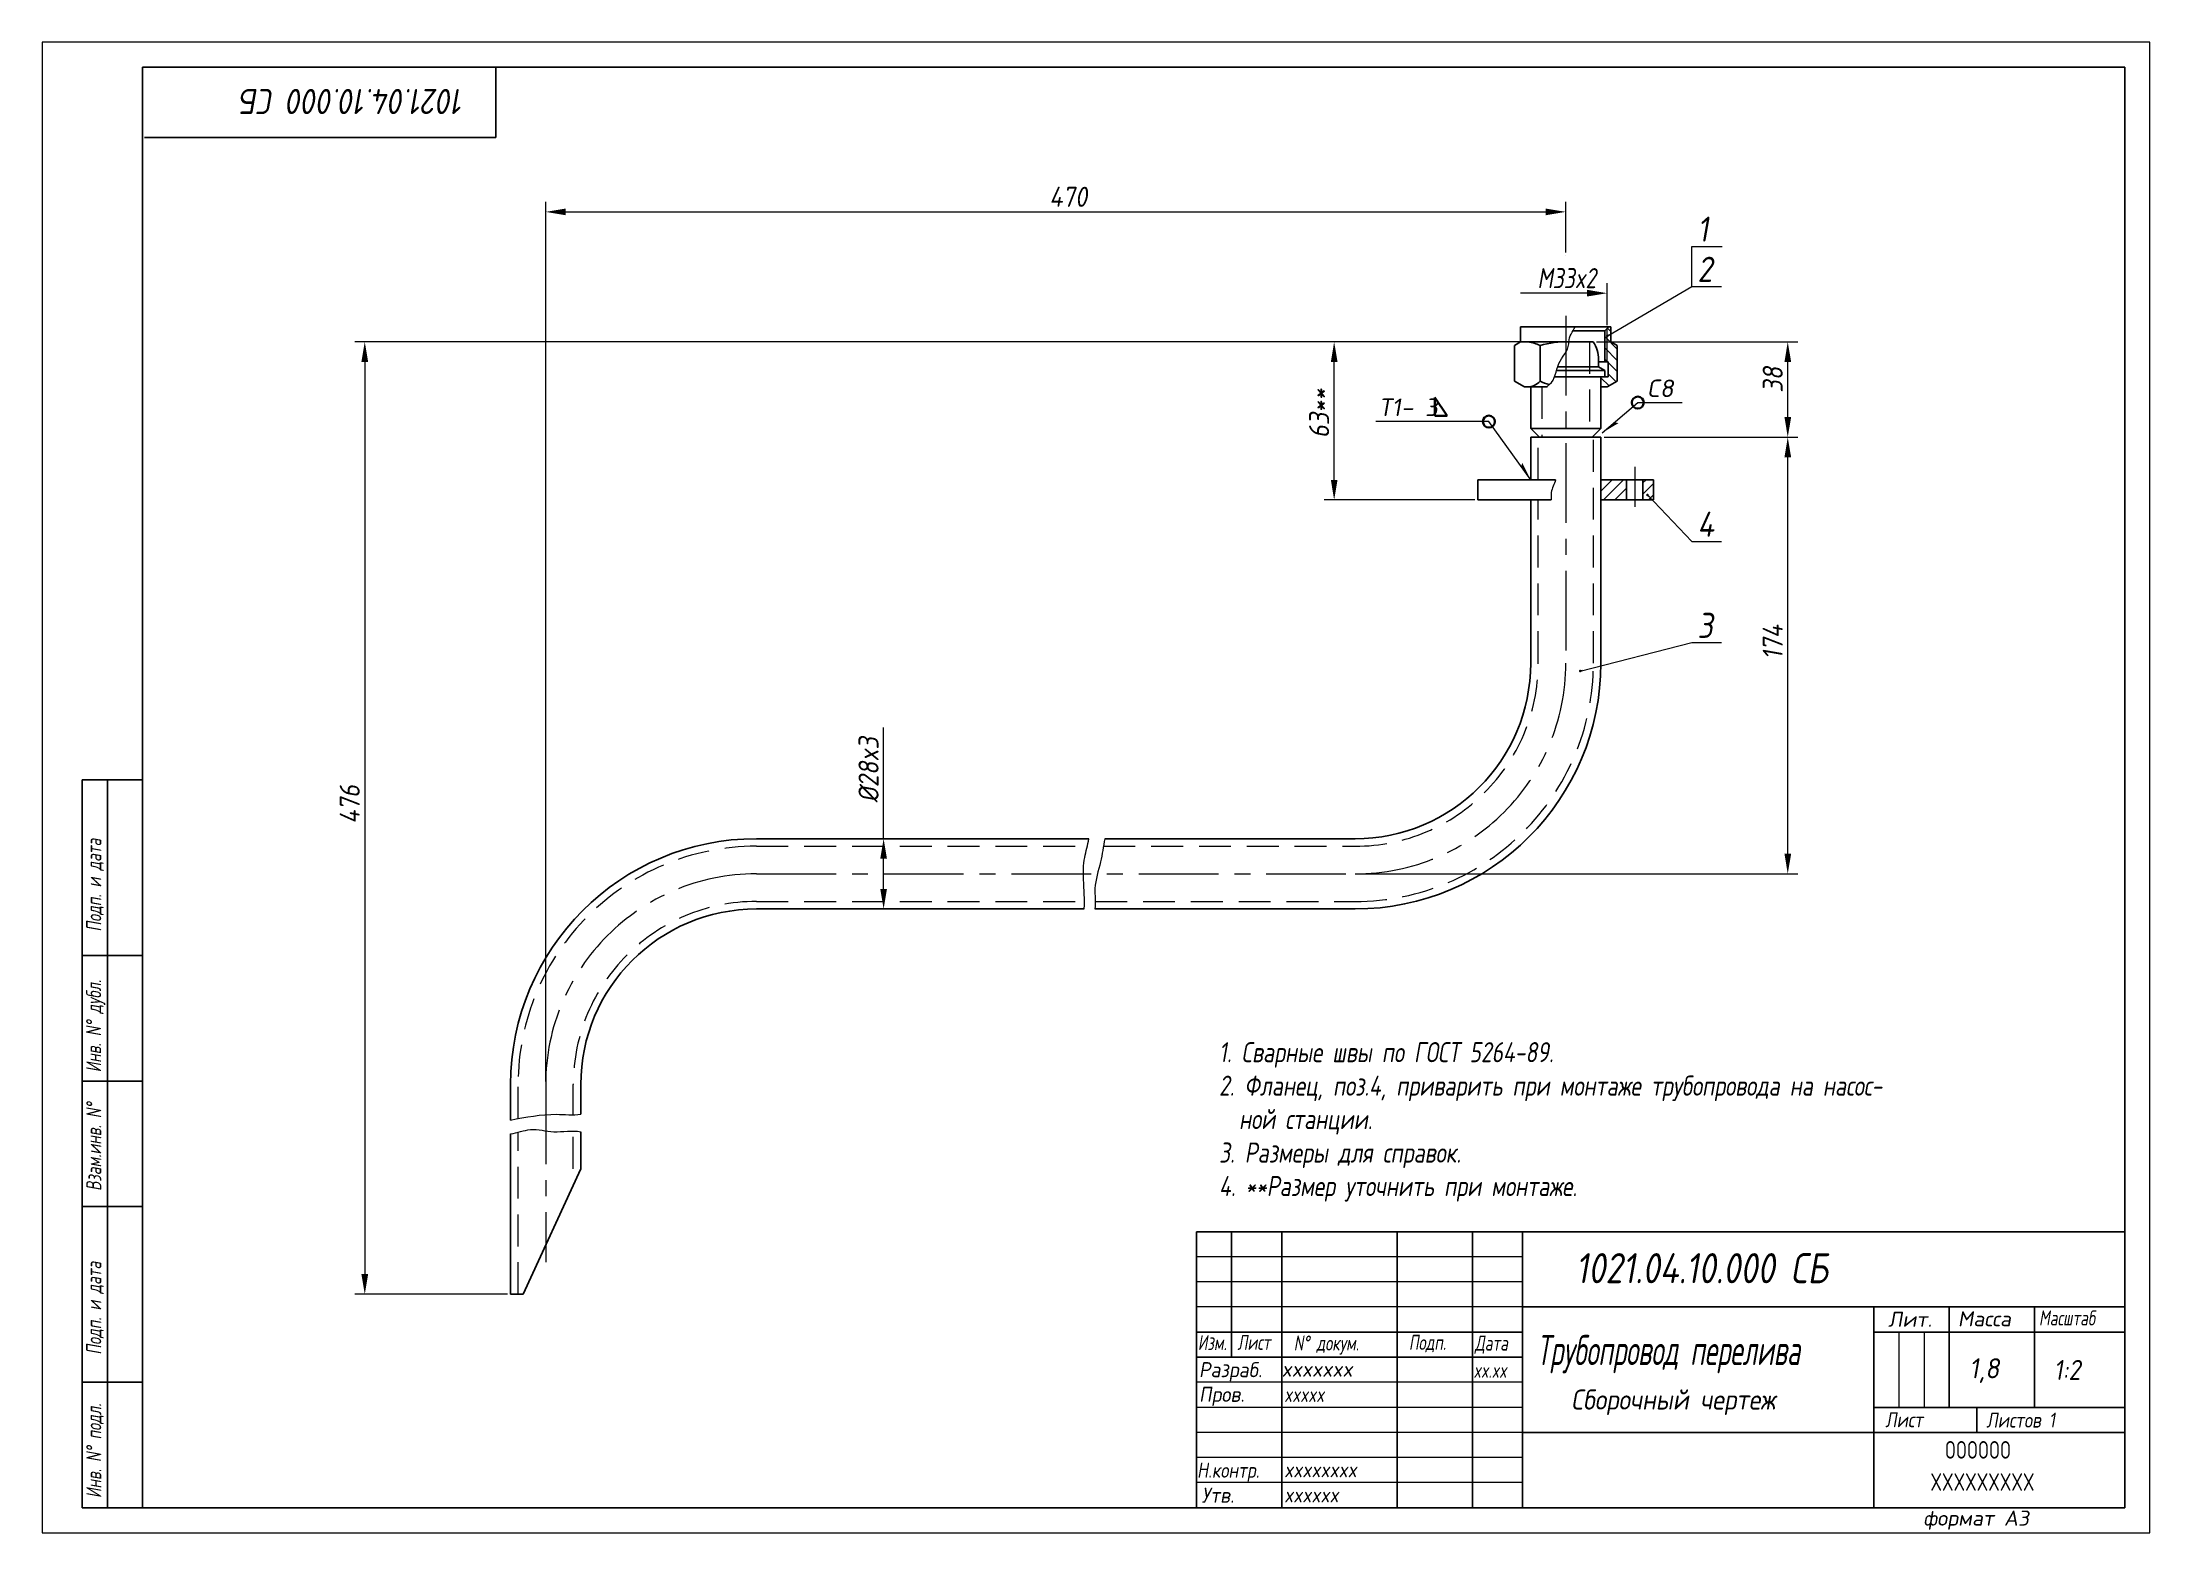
# Model space of a CAD drawing. Header units: millimetres. Extents: x 1490 to 3668, y -4564 to 680.
# Drawn here: x 1489.8 to 1909.8, y -3917.5 to -3620.5 of the extents above; entities that cross this region are included whole.
import ezdxf

# ---------------------------------------------------------------- set-up
doc = ezdxf.new("R2010")
doc.units = ezdxf.units.MM
doc.linetypes.add('CENTER', pattern=[50.8, 31.75, -6.35, 6.35, -6.35])
doc.linetypes.add('HIDDEN', pattern=[9.525, 6.35, -3.175])
for name, color, linetype, lineweight in [('Ax', 1, 'CENTER', 18), ('Dim', 3, 'Continuous', 40), ('Hatch', 5, 'Continuous', 18), ('Hidden', 6, 'HIDDEN', 18), ('Slim', 8, 'Continuous', 18), ('Text', 2, 'Continuous', 40), ('Wide', 31, 'Continuous', 60)]:
    doc.layers.add(name, color=color, linetype=linetype, lineweight=lineweight)
doc.styles.add('курсив', font='romans.shx', dxfattribs={"oblique": 10})
doc.styles.add('курсив 0_65', font='romans.shx', dxfattribs={"width": 0.65, "oblique": 10})
doc.styles.add('курсив 0_75', font='romans.shx', dxfattribs={"width": 0.75, "oblique": 10})
doc.styles.add('курсив 0_85', font='romans.shx', dxfattribs={"width": 0.85, "oblique": 10})
doc.dimstyles.new('L.Dot', dxfattribs={"dimtxt": 4, "dimasz": 0.5, "dimexe": 2, "dimexo": 0.625, "dimgap": 1, "dimtad": 1, "dimtoh": 1, "dimlfac": 5, "dimtxsty": 'курсив 0_85', "dimcen": 0, "dimadec": 1, "dimazin": 0, "dimtp": 0.0165, "dimtm": 0.0075, "dimtfac": 1, "dimtmove": 0, "dimatfit": 3, "dimldrblk": 'DOT', "dimfxl": 1, "dimlwd": 18, "dimlwe": 18, "dimarcsym": 0})
doc.dimstyles.new('L.Weld', dxfattribs={"dimtxt": 4, "dimasz": 2.5, "dimexe": 0, "dimexo": 0, "dimgap": 0, "dimtad": 1, "dimtxsty": 'Standard', "dimcen": 0, "dimadec": 0, "dimazin": 0, "dimtfac": 1, "dimtmove": 0, "dimatfit": 3, "dimldrblk": 'strelka3', "dimfxl": 1, "dimlwd": 18, "dimlwe": 18, "dimarcsym": 0})
doc.dimstyles.new('к1_2', dxfattribs={"dimtxt": 4, "dimasz": 4, "dimexe": 2, "dimexo": 0.625, "dimgap": 1, "dimtad": 1, "dimlfac": 2, "dimtxsty": 'курсив 0_85', "dimcen": 0, "dimadec": 1, "dimazin": 0, "dimtfac": 1, "dimtmove": 0, "dimatfit": 3, "dimldrblk": 'DOTSMALL', "dimfxl": 1, "dimlwd": 18, "dimlwe": 18, "dimarcsym": 0})
doc.dimstyles.new('к1_2с', dxfattribs={"dimtxt": 4, "dimasz": 4, "dimexe": 2, "dimexo": 0.625, "dimgap": 1, "dimtad": 1, "dimlfac": 2, "dimtxsty": 'курсив 0_85', "dimcen": 0, "dimadec": 1, "dimazin": 0, "dimtfac": 1, "dimtmove": 0, "dimatfit": 3, "dimldrblk": 'DOTSMALL', "dimfxl": 1, "dimlwd": 18, "dimlwe": 18, "dimarcsym": 0})

msp = doc.modelspace()

# ---------------------------------------------------------------- texts
at = {"layer": 'Text', "oblique": 10}
for s, height, rotation, style, width, p in [('1021.04.10.000 СБ', 5, 180, 'курсив', 0.85, (1573.9261, -3629.7932)), ('Подп. и дата', 3, 90, 'курсив 0_75', 0.7, (1501.5515, -3797.6929)), ('Инв. N%%D дубл.', 3, 90, 'курсив 0_75', 0.7, (1501.5178, -3825.7289)), ('Взам.инв. N%%D', 3, 90, 'курсив 0_75', 0.7, (1501.5515, -3849.3548)), ('Подп. и дата', 3, 90, 'курсив 0_75', 0.7, (1501.5515, -3881.9801)), ('Инв. N%%D подл.', 3, 90, 'курсив 0_75', 0.7, (1501.5515, -3910.5528))]:
    msp.add_text(s, height=height, rotation=rotation, dxfattribs=dict(at, style=style, width=width)).set_placement(p)
at = {"layer": 'Text', "style": 'курсив', "oblique": 10}
for s, height, p in [('Т1- 3', 3.5, (1756.1232, -3694.976)), ('C8', 3.5, (1809.5042, -3691.1932)), ('Лит.', 3, (1857.6052, -3876.4157)), ('Масса', 3, (1871.4985, -3876.3305)), ('формат А3', 3, (1864.619, -3916.0414))]:
    msp.add_text(s, height=height, dxfattribs=at).set_placement(p)
at = {"layer": 'Text', "oblique": 10}
for s, height, style, width, p in [('1021.04.10.000 СБ', 6, 'курсив', 0.8, (1795.3424, -3867.745)), ('Масштаб', 3, 'курсив', 0.7, (1887.6582, -3876.1631)), ('Изм.', 3, 'курсив', 0.7, (1720.0402, -3881.0808)), ('Лист', 3, 'курсив', 0.7, (1727.9409, -3881.0326)), ('N%%D докум.', 3, 'курсив', 0.7, (1739.1695, -3881.1532)), ('Подп.', 3, 'курсив', 0.7, (1762.1097, -3881.0326)), ('Дата', 3, 'курсив', 0.7, (1775.2543, -3881.171)), ('Трубопровод перелива', 6, 'курсив 0_65', 0.6, (1787.5624, -3884.0645)), ('Разраб.', 3, 'курсив', 0.9, (1720.2752, -3886.4705)), ('1,8', 4, 'курсив', 0.9, (1873.7976, -3886.6873)), ('1:2', 4, 'курсив 0_85', 0.85, (1890.6167, -3887.0207)), ('Пров.', 3, 'курсив', 0.9, (1720.3012, -3891.3751)), ('Сборочный чертеж', 4, 'курсив 0_85', 0.85, (1794.4455, -3892.9207)), ('xxxxx', 3, 'курсив', 0.75, (1737.267, -3891.3969)), ('Лист ', 3, 'курсив', 0.8, (1857.0242, -3896.4449)), ('Листов 1', 3, 'курсив', 0.8, (1877.1704, -3896.5085)), ('Н.контр.', 3, 'курсив', 0.8, (1719.8918, -3906.4941)), ('xxxxxxxx', 3, 'курсив 0_85', 0.85, (1737.267, -3906.3969)), ('Утв.', 3, 'курсив', 0.9, (1720.8228, -3911.4723)), ('xxxxxx', 3, 'курсив 0_85', 0.85, (1737.267, -3911.3969))]:
    msp.add_text(s, height=height, dxfattribs=dict(at, style=style, width=width)).set_placement(p)
at = {"layer": 'Text', "ltscale": 0.8, "style": 'курсив', "oblique": 10}
for s, width, p in [('xxxxxxx', 0.95, (1736.7616, -3886.3529)), ('xx.xx', 0.7, (1774.9878, -3886.583))]:
    msp.add_text(s, height=3, dxfattribs=dict(at, width=width)).set_placement(p)
at = {"layer": 'Text', "ltscale": 6, "insert": (1724.2741, -3819.7094), "char_height": 4, "width": 177.752582, "attachment_point": 1, "style": 'курсив 0_75'}
msp.add_mtext('1. Сварные швы по ГОСТ 5264-89.\\P2. Фланец, поз.4, приварить при монтаже трубопровода на насос-\\P  ной станции. \\P3. Размеры для справок.\\P4. **Размер уточнить при монтаже.', dxfattribs=at)
at = {"layer": 'Wide', "style": 'курсив 0_85', "oblique": 10, "width": 0.85}
for s, p in [('1', (1819.5972, -3660.2285)), ('2', (1819.5972, -3668.2285)), ('4', (1819.5972, -3719.0076)), ('3', (1819.5972, -3739.1773))]:
    msp.add_text(s, height=5, dxfattribs=at).set_placement(p)
at = {"layer": 'Wide', "lineweight": 50, "style": 'курсив', "width": 0.7}
for s, p in [('OOOOOO', (1868.9133, -3902.6959)), ('XXXXXXXXX', (1866.0399, -3909.1057))]:
    msp.add_text(s, height=3.5, dxfattribs=at).set_placement(p)

# ---------------------------------------------------------------- blocks, each defined once
blk = doc.blocks.new('*D134')
at = {"layer": 'Defpoints', "color": 0, "transparency": 16777216}
for p in [(1632.1, -3779.18), (1632.1, -3793.18), (1657.44, -3793.18)]:
    blk.add_point(p, dxfattribs=at)
at = {"layer": 'Dim', "color": 0, "lineweight": 18, "transparency": 16777216}
for p, q in [((1657.44, -3779.18), (1657.44, -3757.04)), ((1632.72, -3779.18), (1659.44, -3779.18)), ((1657.44, -3789.18), (1657.44, -3783.18)), ((1632.72, -3793.18), (1659.44, -3793.18))]:
    blk.add_line(p, q, dxfattribs=at)
at = {"layer": 'Dim', "color": 0, "transparency": 16777216}
for points in [[(1656.77, -3783.18), (1658.11, -3783.18), (1657.44, -3779.18)], [(1656.77, -3789.18), (1658.11, -3789.18), (1657.44, -3793.18)]]:
    blk.add_solid(points, dxfattribs=at)
at = {"layer": 'Dim', "color": 0, "transparency": 16777216, "insert": (1654.44, -3765.45), "char_height": 4, "attachment_point": 5, "rotation": 90, "style": 'курсив 0_85'}
blk.add_mtext('%%c28x3', dxfattribs=at)
blk = doc.blocks.new('_DotSmall')
at = {"color": 0, "linetype": 'ByBlock', "const_width": 0.5}
blk.add_lwpolyline([(-122670.93, 17467.94, 1), (-122670.8, 17467.94, 1)], format="xyb", close=True, dxfattribs=at)
blk = doc.blocks.new('*D135')
at = {"layer": 'Defpoints', "color": 0, "transparency": 16777216}
for p in [(1793.38, -3654.29), (1793.38, -3663.03), (1590.1, -3828.18)]:
    blk.add_point(p, dxfattribs=at)
at = {"layer": 'Dim', "color": 0, "lineweight": 18, "transparency": 16777216}
for p, q in [((1590.1, -3827.55), (1590.1, -3652.29)), ((1793.38, -3662.41), (1793.38, -3652.29)), ((1594.1, -3654.29), (1789.38, -3654.29))]:
    blk.add_line(p, q, dxfattribs=at)
at = {"layer": 'Dim', "color": 0, "transparency": 16777216}
for points in [[(1594.1, -3653.63), (1594.1, -3654.96), (1590.1, -3654.29)], [(1789.38, -3653.63), (1789.38, -3654.96), (1793.38, -3654.29)]]:
    blk.add_solid(points, dxfattribs=at)
at = {"layer": 'Dim', "color": 0, "transparency": 16777216, "insert": (1694.24, -3651.29), "char_height": 4, "attachment_point": 5, "style": 'курсив 0_85'}
blk.add_mtext('470', dxfattribs=at)
blk = doc.blocks.new('*D136')
at = {"layer": 'Defpoints', "color": 0, "transparency": 16777216}
for p in [(1793.97, -3680.18), (1554.05, -3869.93), (1583.1, -3869.93)]:
    blk.add_point(p, dxfattribs=at)
at = {"layer": 'Dim', "color": 0, "lineweight": 18, "transparency": 16777216}
for p, q in [((1793.35, -3680.18), (1552.05, -3680.18)), ((1554.05, -3684.18), (1554.05, -3865.93)), ((1582.47, -3869.93), (1552.05, -3869.93))]:
    blk.add_line(p, q, dxfattribs=at)
at = {"layer": 'Dim', "color": 0, "transparency": 16777216}
for points in [[(1553.38, -3684.18), (1554.72, -3684.18), (1554.05, -3680.18)], [(1553.38, -3865.93), (1554.72, -3865.93), (1554.05, -3869.93)]]:
    blk.add_solid(points, dxfattribs=at)
at = {"layer": 'Dim', "color": 0, "transparency": 16777216, "insert": (1551.05, -3772.34), "char_height": 4, "attachment_point": 5, "rotation": 90, "style": 'курсив 0_85'}
blk.add_mtext('476', dxfattribs=at)
blk = doc.blocks.new('*D137')
at = {"layer": 'Defpoints', "color": 0, "transparency": 16777216}
for p in [(1800.38, -3699.18), (1837.61, -3699.18), (1751.38, -3786.18)]:
    blk.add_point(p, dxfattribs=at)
at = {"layer": 'Dim', "color": 0, "lineweight": 18, "transparency": 16777216}
for p, q in [((1801, -3699.18), (1839.61, -3699.18)), ((1837.61, -3782.18), (1837.61, -3703.18)), ((1752, -3786.18), (1839.61, -3786.18))]:
    blk.add_line(p, q, dxfattribs=at)
at = {"layer": 'Dim', "color": 0, "transparency": 16777216}
for points in [[(1836.95, -3703.18), (1838.28, -3703.18), (1837.61, -3699.18)], [(1836.95, -3782.18), (1838.28, -3782.18), (1837.61, -3786.18)]]:
    blk.add_solid(points, dxfattribs=at)
at = {"layer": 'Dim', "color": 0, "transparency": 16777216, "insert": (1834.61, -3740.02), "char_height": 4, "attachment_point": 5, "rotation": 90, "style": 'курсив 0_85'}
blk.add_mtext('174', dxfattribs=at)
blk = doc.blocks.new('*D138')
at = {"layer": 'Defpoints', "color": 0, "transparency": 16777216}
for p in [(1798.86, -3680.18), (1837.61, -3680.18), (1800.38, -3699.18)]:
    blk.add_point(p, dxfattribs=at)
at = {"layer": 'Dim', "color": 0, "lineweight": 18, "transparency": 16777216}
for p, q in [((1799.48, -3680.18), (1839.61, -3680.18)), ((1837.61, -3695.18), (1837.61, -3684.18)), ((1801, -3699.18), (1839.61, -3699.18))]:
    blk.add_line(p, q, dxfattribs=at)
at = {"layer": 'Dim', "color": 0, "transparency": 16777216}
for points in [[(1836.95, -3684.18), (1838.28, -3684.18), (1837.61, -3680.18)], [(1836.95, -3695.18), (1838.28, -3695.18), (1837.61, -3699.18)]]:
    blk.add_solid(points, dxfattribs=at)
at = {"layer": 'Dim', "color": 0, "transparency": 16777216, "insert": (1834.61, -3687.74), "char_height": 4, "attachment_point": 5, "rotation": 90, "style": 'курсив 0_85'}
blk.add_mtext('38', dxfattribs=at)
blk = doc.blocks.new('*D139')
at = {"layer": 'Defpoints', "color": 0, "transparency": 16777216}
for p in [(1747.22, -3680.18), (1793.97, -3680.18), (1775.88, -3711.68)]:
    blk.add_point(p, dxfattribs=at)
at = {"layer": 'Dim', "color": 0, "lineweight": 18, "transparency": 16777216}
for p, q in [((1793.35, -3680.18), (1745.22, -3680.18)), ((1747.22, -3707.68), (1747.22, -3684.18)), ((1775.25, -3711.68), (1745.22, -3711.68))]:
    blk.add_line(p, q, dxfattribs=at)
at = {"layer": 'Dim', "color": 0, "transparency": 16777216}
for points in [[(1746.56, -3684.18), (1747.89, -3684.18), (1747.22, -3680.18)], [(1746.56, -3707.68), (1747.89, -3707.68), (1747.22, -3711.68)]]:
    blk.add_solid(points, dxfattribs=at)
at = {"layer": 'Dim', "color": 0, "transparency": 16777216, "insert": (1744.22, -3694.43), "char_height": 4, "attachment_point": 5, "rotation": 90, "style": 'курсив 0_85'}
blk.add_mtext('63**', dxfattribs=at)
blk = doc.blocks.new('strelka3')
at = {"layer": 'Text', "lineweight": 20}
blk.add_solid([(-1.3, 0), (-1.5, 0.25), (0, 0)], dxfattribs=at)
blk = doc.blocks.new('_Dot')
at = {"color": 0, "linetype": 'ByBlock', "lineweight": -2}
blk.add_line((-0.5, 0), (-1, 0), dxfattribs=at)
at = {"color": 0, "linetype": 'ByBlock', "const_width": 0.5}
blk.add_lwpolyline([(-0.25, 0, 1), (0.25, 0, 1)], format="xyb", close=True, dxfattribs=at)
blk = doc.blocks.new('*D140')
at = {"layer": 'Defpoints', "color": 0, "transparency": 16777216}
for p in [(1784.38, -3670.49), (1784.38, -3677.18), (1801.63, -3677.48)]:
    blk.add_point(p, dxfattribs=at)
at = {"layer": 'Dim', "color": 0, "lineweight": 18, "transparency": 16777216}
for p, q in [((1797.63, -3670.49), (1784.38, -3670.49)), ((1801.63, -3676.85), (1801.63, -3668.49))]:
    blk.add_line(p, q, dxfattribs=at)
at = {"layer": 'Dim', "color": 0, "transparency": 16777216}
blk.add_solid([(1797.63, -3669.82), (1797.63, -3671.15), (1801.63, -3670.49)], dxfattribs=at)
at = {"layer": 'Dim', "color": 0, "transparency": 16777216, "insert": (1793.58, -3667.49), "char_height": 4, "attachment_point": 5, "style": 'курсив 0_75'}
blk.add_mtext('M33x2', dxfattribs=at)
blk = doc.blocks.new('_None')

# ---------------------------------------------------------------- dimensions: what is measured, and where the dimension line sits
at = {"layer": 'Dim'}
dim = msp.add_linear_dim(base=(1793.3793, -3654.2946), p1=(1590.0975, -3828.1789), p2=(1793.3793, -3663.0342), text='470', dimstyle='к1_2', dxfattribs=at)
dim.commit()
dim.dimension.update_dxf_attribs({"geometry": '*D135', "text_midpoint": (1694.2427, -3654.2946), "dimtype": 160})
dim = msp.add_linear_dim(base=(1784.3793, -3670.486), p1=(1801.6293, -3677.4789), p2=(1784.3793, -3677.1789), text='M33x2', dimstyle='к1_2', override={"dimtxsty": 'курсив 0_75', "dimblk2": 'None', "dimsah": 1, "dimse2": 1}, dxfattribs=at)
dim.commit()
dim.dimension.update_dxf_attribs({"geometry": '*D140', "text_midpoint": (1793.5832, -3670.486), "dimtype": 160})
for base, p1, p2, text, picture, middle in [((1554.0499, -3869.9263), (1793.9747, -3680.1789), (1583.0975, -3869.9263), '476', '*D136', (1554.0499, -3772.3367)), ((1657.4413, -3793.1789), (1632.0975, -3779.1789), (1632.0975, -3793.1789), '%%c<>x3', '*D134', (1657.4413, -3765.4468))]:
    dim = msp.add_linear_dim(base=base, p1=p1, p2=p2, angle=90, text=text, dimstyle='к1_2', dxfattribs=at)
    dim.commit()
    dim.dimension.update_dxf_attribs({"geometry": picture, "text_midpoint": middle, "dimtype": 160})
dim = msp.add_linear_dim(base=(1747.2243, -3680.1789), p1=(1775.8793, -3711.6789), p2=(1793.9747, -3680.1789), angle=90, text='<>*', dimstyle='к1_2с', override={"dimpost": '*'}, dxfattribs=at)
dim.commit()
dim.dimension.update_dxf_attribs({"geometry": '*D139', "text_midpoint": (1747.2243, -3694.4266), "dimtype": 160})
for base, p1, p2, picture, middle in [((1837.6119, -3680.1789), (1800.3793, -3699.1789), (1798.8565, -3680.1789), '*D138', (1837.6119, -3687.7361)), ((1837.6119, -3699.1789), (1751.3793, -3786.1789), (1800.3793, -3699.1789), '*D137', (1837.6119, -3740.0192))]:
    dim = msp.add_linear_dim(base=base, p1=p1, p2=p2, angle=90, dimstyle='к1_2', dxfattribs=at)
    dim.commit()
    dim.dimension.update_dxf_attribs({"geometry": picture, "text_midpoint": middle, "dimtype": 160})

# ---------------------------------------------------------------- hatches: boundary and pattern name
at = {"layer": 'Hatch'}
h = msp.add_hatch(dxfattribs=at)
h.set_pattern_fill('ANSI31', color=256, scale=0.5, angle=90, style=0)
h.set_pattern_definition([(135, (-6777.2073, 5209.027), (-1.12253202, -1.12253202), [])])
h.paths.add_polyline_path([(1803.6293, -3680.9006), (1802.3793, -3680.1789), (1802.3793, -3677.1789), (1801.9293, -3677.1789), (1801.6293, -3677.4789), (1801.6293, -3684.1789), (1801.8043, -3684.1789), (1801.8043, -3687.1789), (1800.3793, -3687.1789), (1800.3793, -3689.1789), (1801.6293, -3689.1789), (1803.6293, -3688.0242)])
h.paths.add_polyline_path([(1801.6293, -3677.4789), (1801.1293, -3677.9789), (1801.1293, -3684.1789), (1801.6293, -3684.1789)], flags=17)
h = msp.add_hatch(dxfattribs=at)
h.set_pattern_fill('ANSI31', color=256, scale=0.5, style=0)
h.set_pattern_definition([(45, (-6800.1005, 5219.0405), (-1.12253202, 1.12253202), [])])
h.paths.add_polyline_path([(1805.5043, -3707.6789), (1800.3793, -3707.6789), (1800.3793, -3711.6789), (1805.5043, -3711.6789)])
h.paths.add_polyline_path([(1808.7543, -3711.6789), (1810.8793, -3711.6789), (1810.8793, -3707.6789), (1808.7543, -3707.6789)])

# ---------------------------------------------------------------- linework, layer by layer
for p, q in [((1580.1743, -3639.4699), (1580.1743, -3625.4699)), ((1510.1743, -3639.4699), (1580.1743, -3639.4699)), ((1784.3793, -3677.1789), (1784.3793, -3680.1789)), ((1784.3793, -3677.1789), (1802.3793, -3677.1789)), ((1784.3793, -3677.1789), (1784.3793, -3680.1789)), ((1794.7714, -3677.9789), (1801.1293, -3677.9789)), ((1801.1293, -3677.9789), (1801.9293, -3677.1789)), ((1801.1293, -3684.1789), (1801.1293, -3677.9789)), ((1802.3793, -3677.1789), (1802.3793, -3680.1789)), ((1784.3793, -3680.1789), (1783.1293, -3680.9006)), ((1783.1293, -3688.0242), (1783.1293, -3680.9006)), ((1784.3793, -3680.1789), (1798.8565, -3680.1789)), ((1788.2543, -3680.9006), (1788.2543, -3688.0242)), ((1802.3793, -3680.1789), (1803.6293, -3680.9006)), ((1803.6293, -3688.0242), (1803.6293, -3680.9006)), ((1791.1414, -3687.1789), (1801.8043, -3687.1789)), ((1791.5245, -3685.9006), (1801.1293, -3685.9006)), ((1791.733, -3685.1789), (1799.8793, -3685.1789)), ((1799.8793, -3683.6789), (1799.8793, -3685.1789)), ((1801.8043, -3684.1789), (1799.8793, -3684.1789)), ((1799.8793, -3685.1789), (1801.1293, -3685.9006)), ((1800.3793, -3697.4289), (1800.3793, -3687.1789)), ((1801.1293, -3687.1789), (1801.1293, -3685.9006)), ((1801.8043, -3687.1789), (1801.8043, -3684.1789)), ((1785.1293, -3689.1789), (1783.1293, -3688.0242)), ((1785.1293, -3689.1789), (1789.6883, -3689.1789)), ((1786.3793, -3697.4289), (1786.3793, -3689.1789)), ((1800.3793, -3689.1789), (1801.6293, -3689.1789)), ((1801.6293, -3689.1789), (1803.6293, -3688.0242)), ((1788.1293, -3699.1789), (1786.3793, -3697.4289)), ((1786.3793, -3697.4289), (1800.3793, -3697.4289)), ((1786.3793, -3699.1789), (1800.3793, -3699.1789)), ((1786.3793, -3707.6789), (1786.3793, -3699.1789)), ((1788.1293, -3699.1789), (1798.6293, -3699.1789)), ((1798.6293, -3699.1789), (1800.3793, -3697.4289)), ((1800.3793, -3744.1789), (1800.3793, -3699.1789)), ((1775.8793, -3707.6789), (1791.3094, -3707.6789)), ((1775.8793, -3707.6789), (1775.8793, -3711.6789)), ((1800.3793, -3707.6789), (1810.8793, -3707.6789)), ((1805.5043, -3707.6789), (1805.5043, -3711.6789)), ((1808.7543, -3707.6789), (1808.7543, -3711.6789)), ((1810.8793, -3707.6789), (1810.8793, -3711.6789)), ((1775.8793, -3711.6789), (1790.4738, -3711.6789)), ((1786.3793, -3744.1789), (1786.3793, -3711.6789)), ((1800.3793, -3711.6789), (1810.8793, -3711.6789)), ((1509.7616, -3767.476), (1497.7616, -3767.476)), ((1497.7616, -3767.476), (1497.7616, -3912.476)), ((1502.7621, -3912.4057), (1502.7621, -3767.476)), ((1632.0975, -3779.1789), (1698.3127, -3779.1789)), ((1701.5185, -3779.1789), (1751.3793, -3779.1789)), ((1632.0975, -3793.1789), (1697.4312, -3793.1789)), ((1699.5614, -3793.1789), (1751.3793, -3793.1789)), ((1509.6923, -3802.4758), (1497.7616, -3802.4772)), ((1509.6751, -3827.4758), (1497.7616, -3827.4754)), ((1583.0975, -3835.2317), (1583.0975, -3828.1789)), ((1597.0975, -3834.0898), (1597.0975, -3828.1789)), ((1583.0975, -3869.9263), (1583.0975, -3837.9597)), ((1597.0975, -3844.9263), (1597.0975, -3837.551)), ((1585.5975, -3869.9263), (1597.0975, -3844.9263)), ((1509.7616, -3852.4756), (1497.7616, -3852.4736)), ((1719.7616, -3912.476), (1719.7616, -3857.476)), ((1904.7616, -3857.476), (1719.7616, -3857.476)), ((1726.7616, -3857.476), (1726.7616, -3882.476)), ((1736.7616, -3857.476), (1736.7616, -3912.476)), ((1759.7616, -3857.476), (1759.7616, -3912.476)), ((1774.7616, -3857.476), (1774.7616, -3912.476)), ((1784.7616, -3857.476), (1784.7616, -3912.476)), ((1583.0975, -3869.9263), (1585.5975, -3869.9263)), ((1854.7616, -3872.476), (1784.7616, -3872.476)), ((1854.7616, -3872.476), (1854.7616, -3912.476)), ((1904.7616, -3872.476), (1854.7616, -3872.476)), ((1869.7616, -3872.476), (1869.7616, -3892.476)), ((1886.7616, -3872.476), (1886.7616, -3892.476)), ((1784.7616, -3877.476), (1719.7616, -3877.476)), ((1904.7616, -3877.476), (1854.7616, -3877.476)), ((1784.7616, -3882.476), (1719.7616, -3882.476)), ((1509.7616, -3887.4765), (1497.7616, -3887.4765)), ((1904.7616, -3892.476), (1854.7616, -3892.476)), ((1875.2661, -3892.476), (1875.2661, -3897.476)), ((1854.7616, -3897.476), (1784.7616, -3897.476)), ((1904.7616, -3897.476), (1854.7616, -3897.476)), ((1497.7616, -3912.476), (1509.7616, -3912.476))]:
    msp.add_line(p, q)
msp.add_lwpolyline([(1509.7616, -3912.476), (1904.7616, -3912.476), (1904.7616, -3625.476), (1509.7616, -3625.476)], close=True)
for centre, radius, start, end in [((1784.4606, -3689.1544), 9.0839, 65.314968, 81.138723), ((1793.3793, -3698.7371), 18.5582, 88.163007, 106.031048), ((1793.3793, -3683.6789), 6.5, 0, 32.57897), ((1785.641, -3685.6448), 3.5343, 270.560582, 317.682744), ((1793.3793, -3677.2282), 11.9507, 244.605705, 253.970133), ((1751.3793, -3744.1789), 35, 270, 0), ((1751.3793, -3744.1789), 49, 270, 0), ((1632.0975, -3828.1789), 49, 90, 180), ((1632.0975, -3828.1789), 35, 90, 180)]:
    msp.add_arc(centre, radius, start, end)
at = {"layer": 'Ax', "ltscale": 0.5}
for p, q in [((1793.3793, -3675.0014), (1793.3793, -3744.1789)), ((1807.1293, -3705.1197), (1807.1293, -3713.0384)), ((1632.0975, -3786.1789), (1751.3793, -3786.1789)), ((1590.0975, -3828.1789), (1590.0975, -3863.5737))]:
    msp.add_line(p, q, dxfattribs=at)
for centre, start, end in [((1751.3793, -3744.1789), 270, 0), ((1632.0975, -3828.1789), 90, 180)]:
    msp.add_arc(centre, 42, start, end, dxfattribs=at)
at = {"layer": 'Dim'}
msp.add_line((1793.3793, -3663.0342), (1793.3793, -3663.0342), dxfattribs=at)
at = {"layer": 'Hidden'}
for p, q in [((1798.1293, -3680.1789), (1798.1293, -3699.1789)), ((1788.6293, -3689.1789), (1788.6293, -3699.1789)), ((1787.8793, -3707.6789), (1787.8793, -3699.1789)), ((1798.8793, -3744.1789), (1798.8793, -3699.1789)), ((1787.8793, -3744.1789), (1787.8793, -3711.6789)), ((1632.0975, -3780.6789), (1698.0441, -3780.6789)), ((1701.2445, -3780.6789), (1751.3793, -3780.6789)), ((1632.0975, -3791.6789), (1697.4716, -3791.6789)), ((1699.6195, -3791.6789), (1751.3793, -3791.6789)), ((1584.5975, -3834.9558), (1584.5975, -3828.1789)), ((1595.5975, -3834.1915), (1595.5975, -3828.1789)), ((1584.5975, -3869.9263), (1584.5975, -3837.6616)), ((1595.5975, -3844.9263), (1595.5975, -3837.4224))]:
    msp.add_line(p, q, dxfattribs=at)
for centre, radius, start, end in [((1751.3793, -3744.1789), 36.5, 270, 0), ((1751.3793, -3744.1789), 47.5, 270, 0), ((1632.0975, -3828.1789), 47.5, 90, 180), ((1632.0975, -3828.1789), 36.5, 90, 180)]:
    msp.add_arc(centre, radius, start, end, dxfattribs=at)
at = {"layer": 'Slim'}
for p, q in [((1818.5121, -3669.165), (1818.5121, -3661.165)), ((1818.5121, -3661.165), (1824.5121, -3661.165)), ((1801.6293, -3684.1789), (1801.6293, -3677.4789)), ((1784.7616, -3862.476), (1719.7616, -3862.476)), ((1784.7616, -3867.476), (1719.7616, -3867.476)), ((1784.7616, -3872.476), (1719.7616, -3872.476)), ((1859.7616, -3877.476), (1859.7616, -3892.476)), ((1864.7616, -3877.476), (1864.7616, -3892.476)), ((1784.7616, -3887.476), (1719.7616, -3887.476)), ((1784.7616, -3892.476), (1719.7616, -3892.476)), ((1784.7616, -3897.476), (1719.7616, -3897.476)), ((1784.7616, -3902.476), (1719.7616, -3902.476)), ((1784.7616, -3907.476), (1719.7616, -3907.476))]:
    msp.add_line(p, q, dxfattribs=at)
msp.add_lwpolyline([(1489.7616, -3917.476), (1909.7616, -3917.476), (1909.7616, -3620.476), (1489.7616, -3620.476)], close=True, dxfattribs=at)
for points, knots in [([(1789.6883, -3689.1789), (1789.7065, -3688.9773), (1791.4078, -3687.9004), (1791.2691, -3684.3183), (1793.9935, -3681.9469), (1793.9487, -3679.2258), (1794.6954, -3678.1217), (1795.2388, -3677.1789)], [0, 0, 0, 0, 0.60724142, 5.20465958, 9.60345026, 10.01585819, 13.2802706, 13.2802706, 13.2802706, 13.2802706]), ([(1791.3094, -3707.6789), (1791.1652, -3708.5504), (1790.2727, -3709.7708), (1790.4821, -3711.1839), (1790.4738, -3711.6789)], [0, 0, 0, 0, 2.64998122, 4.13518765, 4.13518765, 4.13518765, 4.13518765]), ([(1697.4312, -3793.1789), (1697.5556, -3791.2352), (1697.2176, -3787.8286), (1697.2355, -3783.0822), (1698.1852, -3780.4523), (1698.3127, -3779.1789)], [0, 0, 0, 0, 5.84312031, 10.25427137, 14.09334171, 14.09334171, 14.09334171, 14.09334171]), ([(1701.5185, -3779.1789), (1701.208, -3780.7188), (1700.7942, -3784.0596), (1699.1852, -3788.6239), (1699.7312, -3791.8299), (1699.5614, -3793.1789)], [0, 0, 0, 0, 4.71248386, 10.11284908, 14.19186531, 14.19186531, 14.19186531, 14.19186531]), ([(1583.0975, -3835.2317), (1586.1247, -3834.68), (1590.774, -3833.7244), (1595.4995, -3834.3107), (1597.0975, -3834.0898)], [0, 0, 0, 0, 9.23121262, 14.0708986, 14.0708986, 14.0708986, 14.0708986]), ([(1583.0975, -3837.9597), (1584.4389, -3837.8061), (1587.2395, -3836.616), (1591.9465, -3838.0033), (1595.334, -3837.2212), (1597.0975, -3837.551)], [0, 0, 0, 0, 4.05043268, 8.71904393, 14.1012603, 14.1012603, 14.1012603, 14.1012603])]:
    msp.add_open_spline(points, degree=3, knots=knots, dxfattribs=at)
at = {"layer": 'Text'}
for p, q in [((1767.2767, -3691.2593), (1767.2767, -3694.9507)), ((1769.756, -3694.9507), (1767.2767, -3691.2593)), ((1767.2767, -3694.9507), (1769.756, -3694.9507))]:
    msp.add_line(p, q, dxfattribs=at)
for centre in [(1807.7223, -3692.2956), (1778.0578, -3696.0784)]:
    msp.add_circle(centre, 1.2, dxfattribs=at)

msp.set_redraw_order([(e.dxf.handle, doc.entitydb.next_handle()) for e in msp.query("TEXT MTEXT ATTDEF DIMENSION ARC_DIMENSION")])  # texts and dimensions are drawn at this point

# ---------------------------------------------------------------- leaders
at = {"layer": 'Slim'}
for points, dimstyle, override in [([(1801.6293, -3679.0304), (1818.5121, -3669.165), (1824.4323, -3669.165)], 'L.Dot', {"dimgap": 1, "dimtad": 0}), ([(1800.6319, -3698.3173), (1807.7223, -3692.2956), (1816.5949, -3692.2956)], 'L.Weld', {"dimgap": 0, "dimtad": 0}), ([(1786.3793, -3707.6789), (1778.0578, -3696.0784), (1755.5277, -3696.0784)], 'L.Weld', {"dimgap": 0, "dimtad": 0}), ([(1809.6429, -3710.6971), (1818.5121, -3719.9441), (1824.4323, -3719.9441)], 'L.Dot', {"dimgap": 1, "dimtad": 0}), ([(1796.2339, -3745.7671), (1818.5121, -3740.1138), (1824.4323, -3740.1138)], 'L.Dot', {"dimgap": 1, "dimtad": 0})]:
    msp.add_leader(points, dimstyle=dimstyle, override=override, dxfattribs=at)

doc.saveas('drawing.dxf')
